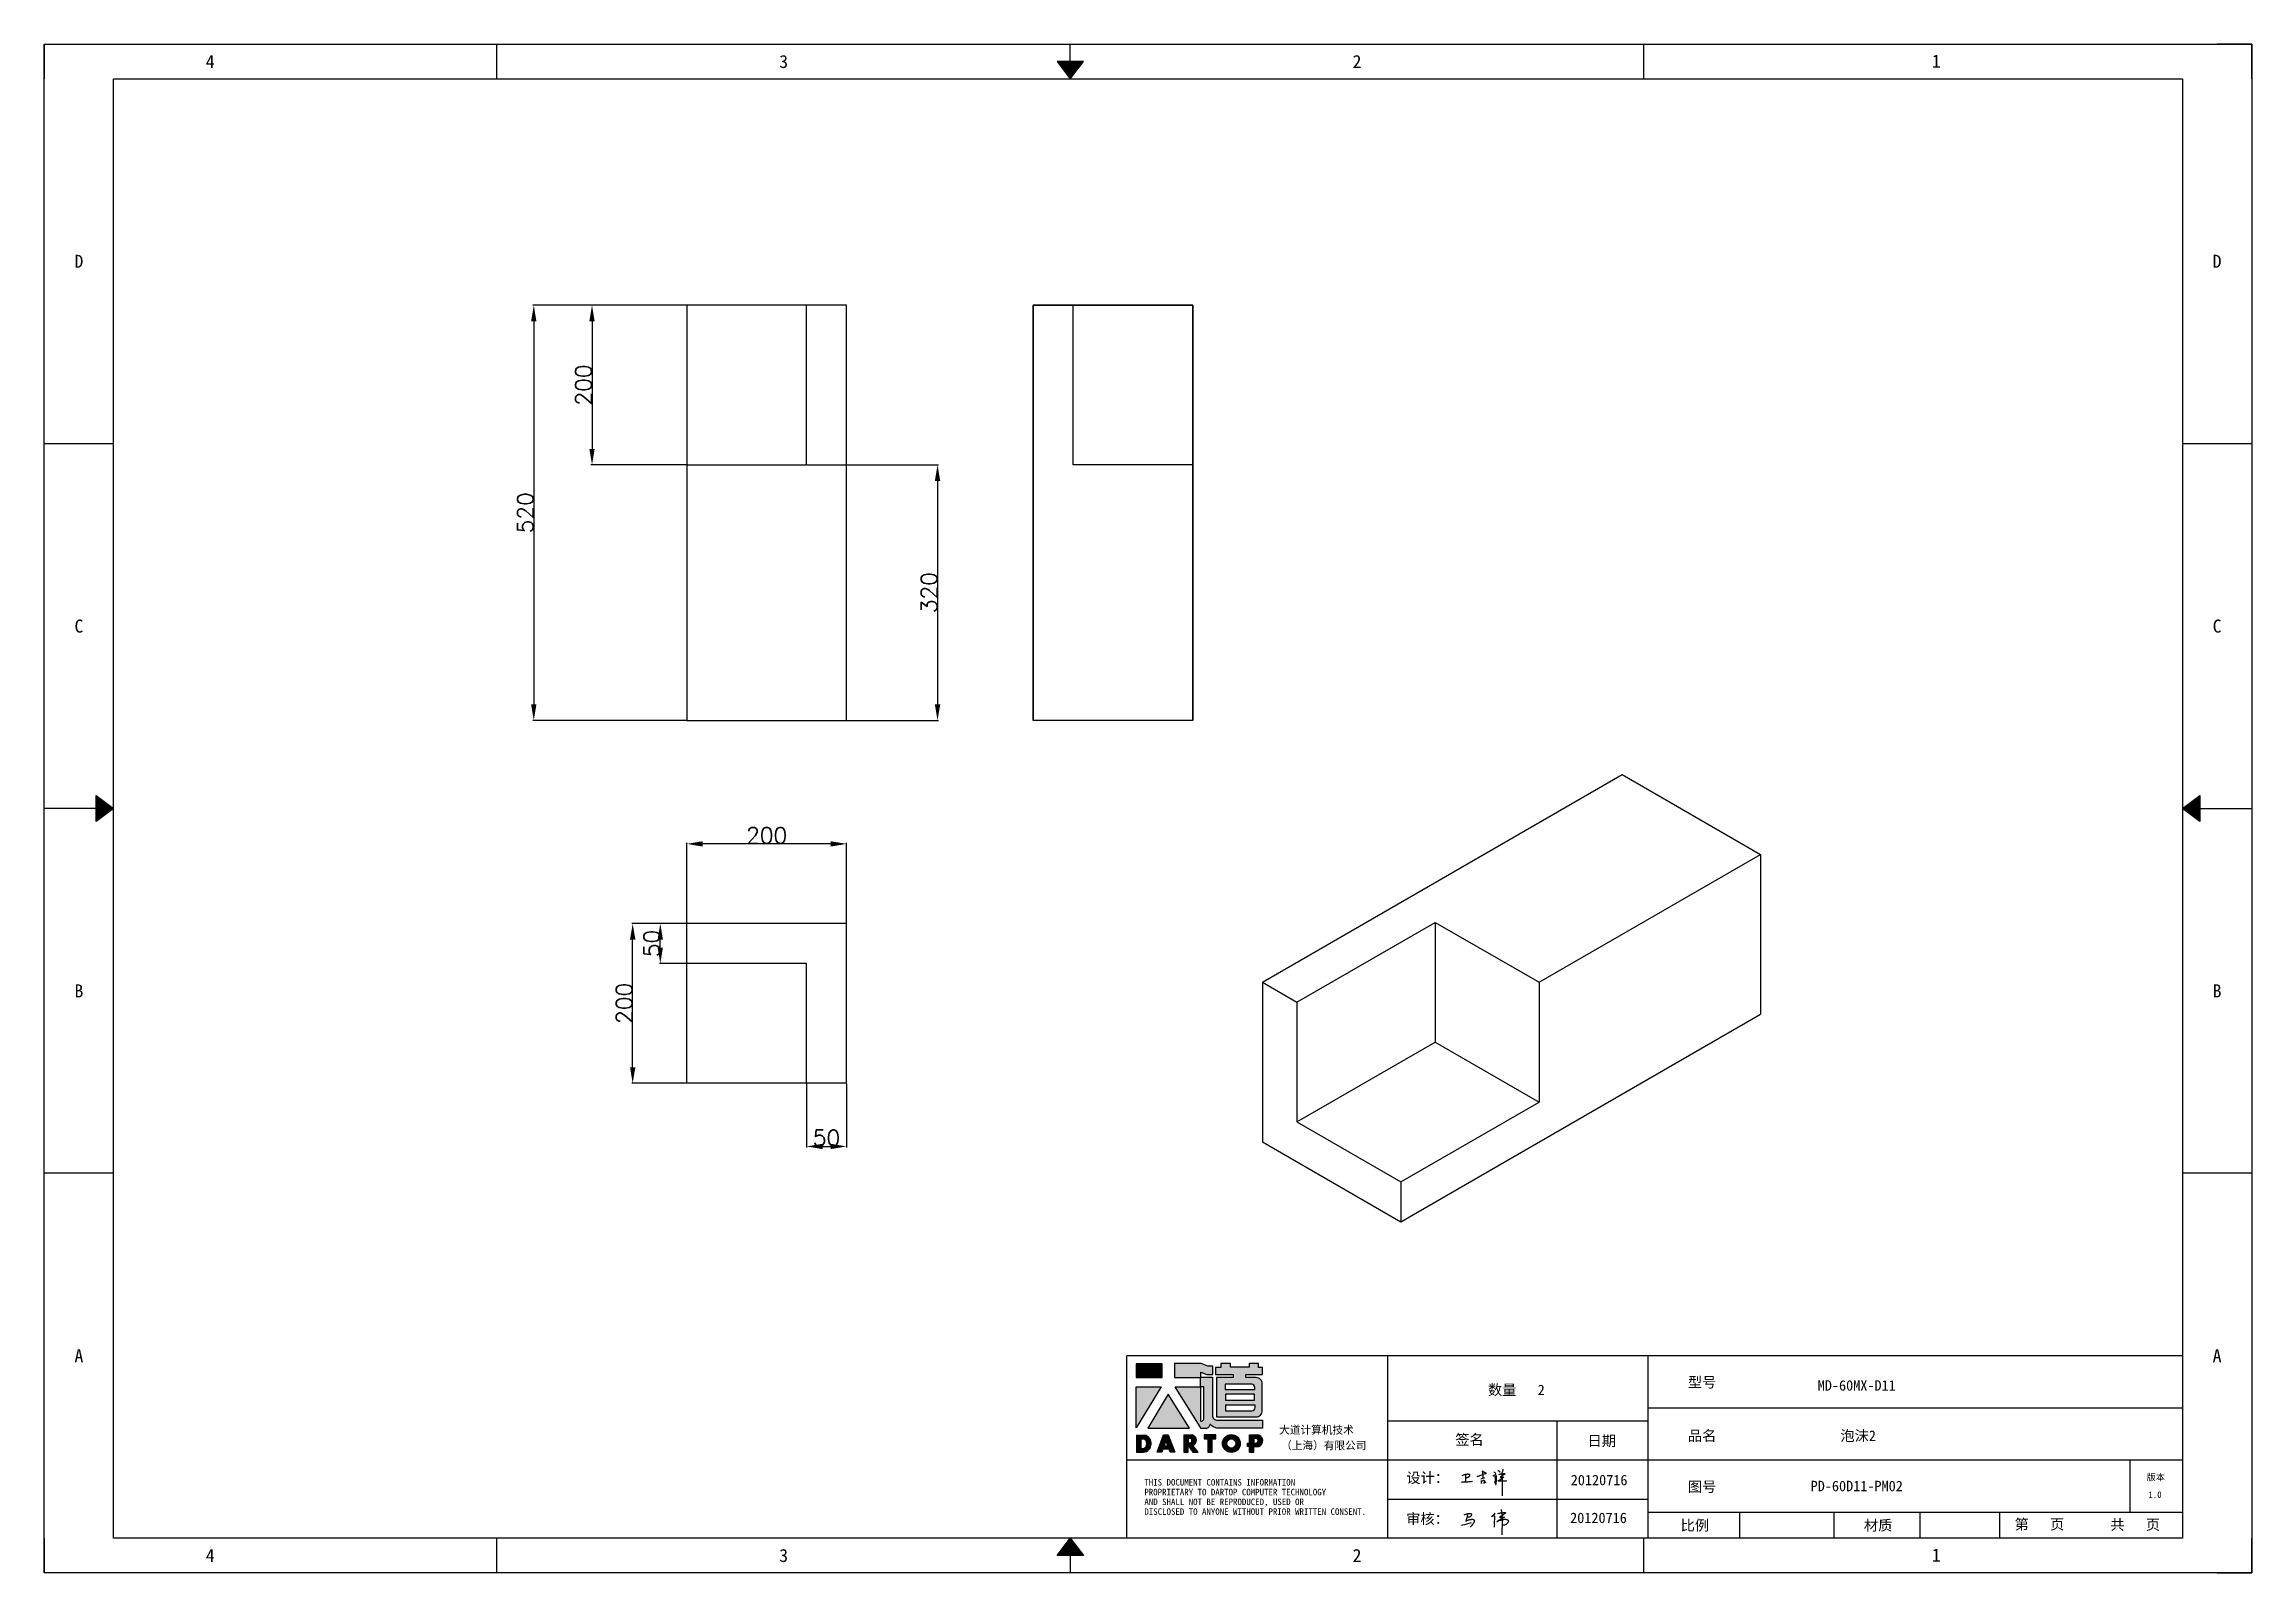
# Model space of a CAD drawing. Header units: millimetres. Extents: x -30327 to 34858, y 4015 to 75103.
# Drawn here: x -796 to 1968, y 13072 to 14986 of the extents above; entities that cross this region are included whole.
import ezdxf
from ezdxf.enums import TextEntityAlignment as Align

# ---------------------------------------------------------------- set-up
doc = ezdxf.new("R2010")
doc.units = ezdxf.units.MM
doc.linetypes.add('DOT', pattern=[0.25, 0, -0.25])
for name, color, linetype in [('4', 7, 'Continuous'), ('print', 30, 'Continuous'), ('yellow', 2, 'Continuous')]:
    doc.layers.add(name, color=color, linetype=linetype)
doc.styles.add('Dartop', font='')
doc.styles.add('hzHT', font='simhei.ttf')
doc.styles.get("Standard").update_dxf_attribs({"font": 'txt', "bigfont": 'gbcbig.shx'})
doc.styles.get('Dartop').set_extended_font_data('FangSong_GB2312')
doc.dimstyles.new('ISO-25', dxfattribs={"dimtxt": 20, "dimasz": 20, "dimexe": 1.25, "dimexo": 0.625, "dimtad": 1, "dimtxsty": 'Standard', "dimcen": 2.5, "dimadec": 0, "dimazin": 0, "dimtfac": 1, "dimtmove": 0, "dimatfit": 3, "dimfxl": 0, "dimarcsym": 0})

msp = doc.modelspace()

# ---------------------------------------------------------------- texts
at = {"color": 0}
for s, height, style, p in [('4', 16.3167, 'Dartop', (-588.3265, 14964.3825)), ('3', 16.3167, 'Dartop', (129.6066, 14964.3825)), ('2', 16.3167, 'Dartop', (847.5397, 14964.3825)), ('1', 16.3167, 'Dartop', (1572.9103, 14964.9)), ('D', 16.3167, 'Dartop', (-752.7557, 14714.1937)), ('D', 16.3167, 'Dartop', (1924.4394, 14714.1937)), ('C', 16.3167, 'Dartop', (-752.7557, 14257.3272)), ('C', 16.3167, 'Dartop', (1924.4394, 14257.3272)), ('B', 16.3167, 'Dartop', (-752.7557, 13800.4607)), ('B', 16.3167, 'Dartop', (1924.4394, 13800.4607)), ('A', 16.3167, 'Dartop', (-752.7557, 13343.5942)), ('A', 16.3167, 'Dartop', (1924.4394, 13343.5942)), ('数量   2', 13.05333, 'hzHT', (1047.0237, 13300.8056)), ('型号', 13.05333, 'hzHT', (1279.6686, 13310.3909)), ('MD-60MX-D11', 13.053329, 'hzHT', (1473.2407, 13306.3883)), ('签名', 13.05333, 'hzHT', (988.3876, 13238.5982)), ('日期', 13.05333, 'hzHT', (1154.0188, 13236.9918)), ('品名', 13.05333, 'hzHT', (1279.6686, 13243.3805)), ('泡沫2', 13.05333, 'hzHT', (1475.0655, 13243.3805)), ('20120716', 13.05333, 'hzHT', (1150.6685, 13187.918)), ('图号', 13.05333, 'hzHT', (1279.6686, 13179.5776)), ('PD-60D11-PM02', 13.053329, 'hzHT', (1473.2407, 13180.4293)), ('版本', 8.15833, 'hzHT', (1847.6663, 13191.4022)), ('1.0', 8.15833, 'Dartop', (1846.6849, 13169.5988)), ('20120716', 13.05333, 'hzHT', (1149.8912, 13140.554)), ('比例', 13.05333, 'hzHT', (1270.5669, 13131.1378)), ('材质', 13.05333, 'hzHT', (1500.0665, 13131.1378)), ('第   页', 13.05333, 'hzHT', (1701.9917, 13132.4916)), ('共   页', 13.05333, 'hzHT', (1821.8978, 13132.0163)), ('4', 16.3167, 'Dartop', (-588.3265, 13093.4054)), ('3', 16.3167, 'Dartop', (129.6066, 13093.4054)), ('2', 16.3167, 'Dartop', (847.5397, 13093.4054)), ('1', 16.3167, 'Dartop', (1572.9103, 13093.9229))]:
    msp.add_text(s, height=height, dxfattribs=dict(at, style=style)).set_placement(p, align=Align.MIDDLE_CENTER)
at = {"color": 0, "style": 'hzHT'}
for s, height, p in [('THIS DOCUMENT CONTAINS INFORMATION', 8.158331, (581.3045, 13180.9993)), ('设计：', 13.05333, (909.3126, 13184.2136)), ('AND SHALL NOT BE REPRODUCED, USED OR', 8.158331, (581.3045, 13156.5243)), ('PROPRIETARY TO DARTOP COMPUTER TECHNOLOGY', 8.158331, (581.3045, 13168.7618)), ('DISCLOSED TO ANYONE WITHOUT PRIOR WRITTEN CONSENT.', 8.158331, (581.3045, 13144.2868)), ('审核：', 13.05333, (909.1183, 13132.8115))]:
    msp.add_text(s, height=height, dxfattribs=at).set_placement(p)
at = {"layer": '4', "color": 0, "style": 'hzHT'}
for s, p in [('大道计算机技术', (750.0411, 13245.799)), ('（上海）有限公司', (752.5044, 13226.2868))]:
    msp.add_text(s, height=9.79, dxfattribs=at).set_placement(p)

# ---------------------------------------------------------------- blocks, each defined once
blk = doc.blocks.new('*D841')
at = {"layer": 'Defpoints', "color": 0, "transparency": 16777216}
for p in [(158.4, 14459.2), (203.1, 14139.2), (322.3, 14139.2)]:
    blk.add_point(p, dxfattribs=at)
at = {"layer": 'yellow', "color": 0, "lineweight": -2, "transparency": 16777216}
for p, q in [((159.1, 14459.2), (323.6, 14459.2)), ((322.3, 14439.2), (322.3, 14159.2)), ((203.8, 14139.2), (323.6, 14139.2))]:
    blk.add_line(p, q, dxfattribs=at)
at = {"layer": 'yellow', "color": 0, "transparency": 16777216}
for points in [[(319, 14439.2), (325.7, 14439.2), (322.3, 14459.2)], [(319, 14159.2), (325.7, 14159.2), (322.3, 14139.2)]]:
    blk.add_solid(points, dxfattribs=at)
at = {"layer": 'yellow', "color": 0, "transparency": 16777216, "insert": (311.7, 14299.2), "char_height": 20, "attachment_point": 5, "rotation": 90}
blk.add_mtext('320', dxfattribs=at)
blk = doc.blocks.new('*D842')
at = {"layer": 'Defpoints', "color": 0, "transparency": 16777216}
for p in [(158.4, 13684.8), (208.4, 13684.8), (208.4, 13605.7)]:
    blk.add_point(p, dxfattribs=at)
at = {"layer": 'yellow', "color": 0, "lineweight": -2, "transparency": 16777216}
for p, q in [((158.4, 13684.1), (158.4, 13604.4)), ((208.4, 13684.1), (208.4, 13604.4)), ((178.4, 13605.7), (188.4, 13605.7))]:
    blk.add_line(p, q, dxfattribs=at)
at = {"layer": 'yellow', "color": 0, "transparency": 16777216}
for points in [[(178.4, 13609), (178.4, 13602.3), (158.4, 13605.7)], [(188.4, 13609), (188.4, 13602.3), (208.4, 13605.7)]]:
    blk.add_solid(points, dxfattribs=at)
at = {"layer": 'yellow', "color": 0, "transparency": 16777216, "insert": (183.4, 13616.3), "char_height": 20, "attachment_point": 5}
blk.add_mtext('50', dxfattribs=at)
blk = doc.blocks.new('*D843')
at = {"layer": 'Defpoints', "color": 0, "transparency": 16777216}
for p in [(-24.8, 13884.8), (7.4, 13884.8), (8.4, 13834.8)]:
    blk.add_point(p, dxfattribs=at)
at = {"layer": 'yellow', "color": 0, "lineweight": -2, "transparency": 16777216}
for p, q in [((6.8, 13884.8), (-26, 13884.8)), ((-24.8, 13854.8), (-24.8, 13864.8)), ((7.8, 13834.8), (-26, 13834.8))]:
    blk.add_line(p, q, dxfattribs=at)
at = {"layer": 'yellow', "color": 0, "transparency": 16777216}
for points in [[(-28.1, 13864.8), (-21.5, 13864.8), (-24.8, 13884.8)], [(-28.1, 13854.8), (-21.5, 13854.8), (-24.8, 13834.8)]]:
    blk.add_solid(points, dxfattribs=at)
at = {"layer": 'yellow', "color": 0, "transparency": 16777216, "insert": (-35.4, 13859.8), "char_height": 20, "attachment_point": 5, "rotation": 90}
blk.add_mtext('50', dxfattribs=at)
blk = doc.blocks.new('*D844')
at = {"layer": 'Defpoints', "color": 0, "transparency": 16777216}
for p in [(8.4, 14659.2), (-183.2, 14139.2), (8.4, 14139.2)]:
    blk.add_point(p, dxfattribs=at)
at = {"layer": 'yellow', "color": 0, "lineweight": -2, "transparency": 16777216}
for p, q in [((7.8, 14659.2), (-184.4, 14659.2)), ((-183.2, 14639.2), (-183.2, 14159.2)), ((7.8, 14139.2), (-184.4, 14139.2))]:
    blk.add_line(p, q, dxfattribs=at)
at = {"layer": 'yellow', "color": 0, "transparency": 16777216}
for points in [[(-186.5, 14639.2), (-179.9, 14639.2), (-183.2, 14659.2)], [(-186.5, 14159.2), (-179.9, 14159.2), (-183.2, 14139.2)]]:
    blk.add_solid(points, dxfattribs=at)
at = {"layer": 'yellow', "color": 0, "transparency": 16777216, "insert": (-193.8, 14399.2), "char_height": 20, "attachment_point": 5, "rotation": 90}
blk.add_mtext('520', dxfattribs=at)
blk = doc.blocks.new('*D845')
at = {"layer": 'Defpoints', "color": 0, "transparency": 16777216}
for p in [(8.4, 14659.2), (-110.3, 14459.2), (8.4, 14459.2)]:
    blk.add_point(p, dxfattribs=at)
at = {"layer": 'yellow', "color": 0, "lineweight": -2, "transparency": 16777216}
for p, q in [((7.8, 14659.2), (-111.6, 14659.2)), ((-110.3, 14639.2), (-110.3, 14479.2)), ((7.8, 14459.2), (-111.6, 14459.2))]:
    blk.add_line(p, q, dxfattribs=at)
at = {"layer": 'yellow', "color": 0, "transparency": 16777216}
for points in [[(-113.6, 14639.2), (-107, 14639.2), (-110.3, 14659.2)], [(-113.6, 14479.2), (-107, 14479.2), (-110.3, 14459.2)]]:
    blk.add_solid(points, dxfattribs=at)
at = {"layer": 'yellow', "color": 0, "transparency": 16777216, "insert": (-120.9, 14559.2), "char_height": 20, "attachment_point": 5, "rotation": 90}
blk.add_mtext('200', dxfattribs=at)
blk = doc.blocks.new('*D846')
at = {"layer": 'Defpoints', "color": 0, "transparency": 16777216}
for p in [(-59.4, 13884.8), (8.4, 13884.8), (8.4, 13684.8)]:
    blk.add_point(p, dxfattribs=at)
at = {"layer": 'yellow', "color": 0, "lineweight": -2, "transparency": 16777216}
for p, q in [((7.8, 13884.8), (-60.6, 13884.8)), ((-59.4, 13704.8), (-59.4, 13864.8)), ((7.8, 13684.8), (-60.6, 13684.8))]:
    blk.add_line(p, q, dxfattribs=at)
at = {"layer": 'yellow', "color": 0, "transparency": 16777216}
for points in [[(-62.7, 13864.8), (-56, 13864.8), (-59.4, 13884.8)], [(-62.7, 13704.8), (-56, 13704.8), (-59.4, 13684.8)]]:
    blk.add_solid(points, dxfattribs=at)
at = {"layer": 'yellow', "color": 0, "transparency": 16777216, "insert": (-70, 13784.8), "char_height": 20, "attachment_point": 5, "rotation": 90}
blk.add_mtext('200', dxfattribs=at)
blk = doc.blocks.new('*D847')
at = {"layer": 'Defpoints', "color": 0, "transparency": 16777216}
for p in [(8.4, 13984.6), (8.4, 13884.8), (208.4, 13884.8)]:
    blk.add_point(p, dxfattribs=at)
at = {"layer": 'yellow', "color": 0, "lineweight": -2, "transparency": 16777216}
for p, q in [((8.4, 13885.4), (8.4, 13985.8)), ((188.4, 13984.6), (28.4, 13984.6)), ((208.4, 13885.4), (208.4, 13985.8))]:
    blk.add_line(p, q, dxfattribs=at)
at = {"layer": 'yellow', "color": 0, "transparency": 16777216}
for points in [[(28.4, 13987.9), (28.4, 13981.2), (8.4, 13984.6)], [(188.4, 13987.9), (188.4, 13981.2), (208.4, 13984.6)]]:
    blk.add_solid(points, dxfattribs=at)
at = {"layer": 'yellow', "color": 0, "transparency": 16777216, "insert": (108.4, 13995.2), "char_height": 20, "attachment_point": 5}
blk.add_mtext('200', dxfattribs=at)
blk = doc.blocks.new('*U748')
at = {"color": 254, "linetype": 'Continuous', "extrusion": (0, 0, -1)}
for points in [[(-17, 0.333), (-16.812, 0.25), (-17, 0.5)], [(-17, 0.333), (-17.188, 0.25), (-16.812, 0.25)], [(-17, 0.333), (-17, 0.5), (-17.188, 0.25)]]:
    blk.add_solid(points, dxfattribs=at)
blk = doc.blocks.new('*U747')
at = {"color": 254, "linetype": 'Continuous', "extrusion": (0, 0, -1)}
for points in [[(-33.167, 11), (-33, 11), (-33.25, 11.188)], [(-33.167, 11), (-33.25, 11.188), (-33.25, 10.812)], [(-33.167, 11), (-33.25, 10.812), (-33, 11)]]:
    blk.add_solid(points, dxfattribs=at)
blk = doc.blocks.new('*U749')
at = {"color": 254, "linetype": 'Continuous'}
for points in [[(17, 21.667), (17.188, 21.75), (16.812, 21.75)], [(17, 21.667), (16.812, 21.75), (17, 21.5)], [(17, 21.667), (17, 21.5), (17.188, 21.75)]]:
    blk.add_solid(points, dxfattribs=at)
blk = doc.blocks.new('*U746')
at = {"color": 254, "linetype": 'Continuous', "extrusion": (0, 0, -1)}
for points in [[(-0.833, 11), (-0.75, 10.812), (-0.75, 11.188)], [(-0.833, 11), (-0.75, 11.188), (-1, 11)], [(-0.833, 11), (-1, 11), (-0.75, 10.812)]]:
    blk.add_solid(points, dxfattribs=at)
blk = doc.blocks.new('dadao')
for p, q in [((48, 19.2), (44.9, 10.4)), ((44.9, 10.4), (51.2, 10.4)), ((51.2, 10.4), (48, 19.2))]:
    blk.add_line(p, q)
for points in [[(41.8, 121.6), (41.8, 143.7), (-0.4, 143.7), (-0.4, 121.6), (41.8, 121.6)], [(104.8, 122), (104.8, 130.3), (114.1, 126.3), (124.2, 126.3), (124.2, 139.6), (115.9, 139.6), (105.1, 143.9), (61.5, 143.9)], [(61.7, 144), (61.7, 121.3), (103.9, 121.3)], [(113.4, 38.7), (105.1, 38.7), (63, 106.5), (103.9, 106.5), (103.9, 120.9), (103.9, 121.3)], [(109.7, 53.6), (109.7, 106.2), (104.3, 106.2), (104.3, 50.4), (106.6, 50.4)], [(144.6, 94.4), (144.6, 84.8), (192, 84.8), (192, 94.1), (144.9, 94.1)], [(120.2, 45), (119.5, 45), (119.5, 44.6)], [(0, 28), (0, 0), (11.8, 0)], [(0.1, 28), (14, 28)], [(7.1, 21.8), (7.1, 6.1), (12, 6.1)], [(7.1, 21.8), (11.4, 21.8)], [(76.8, 28.2), (76.8, 0), (84.1, 0), (84.1, 11.1), (91.6, -0.1), (100.3, -0.1), (91.7, 11.1)], [(76.8, 28.2), (90.6, 28.2)], [(84, 22.7), (84, 15.3), (87.2, 15.3)], [(84, 22.7), (87.3, 22.7)], [(183.7, 0), (183.7, 9.6), (180.6, 9.6), (180.6, 14.9), (183.8, 14.9), (183.8, 28.1), (196.1, 28.1), (196.5, 28.1)], [(183.7, 0), (190.9, 0), (190.9, 9.6), (198.8, 9.6)], [(194.9, 22.3), (190.8, 22.3), (190.8, 15), (194.4, 15)]]:
    blk.add_lwpolyline(points)
blk.add_lwpolyline([(137.1, 144.2), (137.1, 137.9), (128.3, 137.9), (128.3, 126.5), (157.3, 126.5), (157.3, 121.5), (130.3, 121.5), (130.3, 57.5), (194.4, 57.5, 0.414214), (204.4, 67.5), (204.4, 111.3, 0.414214), (194.4, 121.3), (177.5, 121.3), (177.5, 126.3), (204.7, 126.3), (204.7, 137.7), (198.2, 137.7), (198.2, 143.9), (183.3, 143.9), (183.3, 138), (153, 138), (153, 144.2), (137.1, 144.2)], format="xyb", close=True)
for points in [[(104.8, 122), (123.4, 122), (123.4, 60, 0.414214), (131.4, 52), (204.8, 52), (204.8, 39.1), (131.7, 39.1)], [(144.3, 110.8), (144.3, 101.8), (192.3, 101.8), (192.3, 105.5, 0.414214), (187.3, 110.5), (144.3, 110.5)], [(144.6, 77), (144.6, 67.5), (187.6, 67.5, 0.414214), (192.6, 72.5), (192.6, 76.4), (144.6, 76.4)]]:
    blk.add_lwpolyline(points, format="xyb")
for points in [[(-0.3, 106.2), (40.4, 106.2), (-0.3, 39.7), (-0.3, 106.2)], [(51.7, 94.1), (18.4, 39.3), (86.2, 39.3)], [(43.8, 28.2), (51.8, 28.2), (62.6, -0.1), (55, -0.1), (53.2, 5), (42.9, 5), (41.1, 0), (33.6, 0)], [(110, 28.1), (110, 21.9), (116, 21.9), (116, -0.1), (123.2, -0.1), (123.2, 22), (129.2, 22), (129.2, 28.1), (110, 28.1)]]:
    blk.add_lwpolyline(points, close=True)
for radius in [14.5, 7.44]:
    blk.add_circle((154.2, 14.2), radius)
for centre, radius, start, end in [((99.2, 60.7), 12.6, 305.6399, 325.969), ((111.6, 46.7), 8.19, 282.9811, 347.6627), ((136, 61.7), 22.9, 226.7358, 259.3209), ((8.5, 13.9), 8.49, 294.2143, 69.7177), ((9.6, 14.2), 14.4, 278.6604, 72.3203), ((86.4, 19), 3.8, 282.527, 76.7196), ((88.6, 19.4), 8.95, 290.6073, 77.2124), ((193.7, 18.7), 3.8, 280.9891, 72.5513), ((195.7, 18.6), 9.51, 288.8959, 85.2442)]:
    blk.add_arc(centre, radius, start, end)
blk = doc.blocks.new('h')
for p, q in [((20768.1, -2360.9), (20773, -2359.1)), ((20769.5, -2366.9), (20769.8, -2370.6)), ((20769.8, -2370.6), (20770.9, -2378)), ((20770.9, -2378), (20771.5, -2370.6)), ((20772.4, -2369.3), (20774.9, -2367.8)), ((20773, -2359.1), (20784.1, -2355.2)), ((20773.3, -2331.8), (20775.3, -2338.7)), ((20789.1, -2340.9), (20773.5, -2331.9)), ((20775.3, -2338.7), (20775.6, -2351.2)), ((20775.6, -2351.2), (20775.5, -2357.3)), ((20782.2, -2369.2), (20780, -2377.1)), ((20780, -2377.1), (20788.3, -2371.3)), ((20780.1, -2366.4), (20780.8, -2366.4)), ((20781.9, -2367.4), (20782.2, -2369.2)), ((20845.7, -2343.5), (20848.4, -2353)), ((20848.9, -2370.3), (20847.9, -2424)), ((20848.4, -2353), (20848.9, -2370.3))]:
    blk.add_line(p, q)
for points in [[(20696.6, -2372.4, 0.002073), (20710.6, -2371.9, 0.016137), (20719.6, -2371.3, 0.008314), (20736.9, -2369.3)], [(20699.1, -2348.2, -0.029745), (20704.6, -2345.4, -0.046842), (20708.4, -2344.2, -0.00919), (20714.3, -2343, -0.018517), (20717.2, -2342.5, -0.037841), (20720.3, -2342.4, -0.039541), (20723.2, -2342.8, -0.149785), (20726, -2344.3, -0.204935), (20726.9, -2346.6, -0.074872), (20726.5, -2348.3, -0.061615), (20725.6, -2350.3, -0.034204), (20723.8, -2352.6, -0.045776), (20722.3, -2354.1, -0.054985), (20720.4, -2355.3, -0.036348), (20717.3, -2356.5, -0.067752), (20715.7, -2356.8, -0.043553), (20713.2, -2356.7)], [(20755, -2351.9, -0.024077), (20759.9, -2350.1, -0.013147), (20768.7, -2346.5, -0.00522), (20775.4, -2344.1, -0.018517), (20777.3, -2343.4, -0.008274), (20786.3, -2341, -0.039541), (20788.3, -2340.8, -0.079216), (20789.4, -2341, -0.204935)], [(20813.5, -2350.1, 0.007348), (20815.9, -2348.7, 0.008421), (20818, -2347.3, 0.009459), (20819.7, -2346.2, -0.016325), (20820.7, -2345.5, -0.173771), (20821.8, -2345.3, -0.085159), (20823.9, -2346, -0.125883), (20826, -2347.9, -0.160659), (20826.6, -2350.1, -0.010447), (20826.5, -2352.3, -0.008247), (20826.2, -2355.1, -0.002698), (20825.3, -2374, 0.001562), (20823.9, -2383.7, 0.016137)], [(20816.8, -2335, -0.053561), (20819.6, -2336.1, -0.075272), (20821.3, -2337.3, -0.005295), (20822.5, -2338.5, -0.009337), (20823.1, -2339.1, -0.026146), (20823.7, -2339.8, -0.016644), (20824.5, -2340.9)], [(20832.1, -2329.2, -0.053561), (20834.9, -2330.3, -0.075272), (20836.7, -2331.5, -0.005295), (20837.8, -2332.6, -0.009337), (20838.5, -2333.3, -0.026146), (20839, -2334, -0.016644), (20839.8, -2335.1)], [(20836, -2343.7, -0.02797), (20842.1, -2342.6, -0.048868), (20845.6, -2342.2, -0.00919), (20851.1, -2341.4, -0.018517), (20853.9, -2341.1, -0.037841), (20856.7, -2341.2, -0.039541), (20859.4, -2341.6, -0.018282), (20840.6, -2354.7, -0.000937)], [(20847.6, -2340.2, 0.021784), (20849.6, -2335.9, 0.028296), (20850.8, -2332.4, 0.008136), (20851.9, -2328.2, 0.028913), (20852.2, -2327, 0.08193), (20852.1, -2325.9, 0.075058), (20851.7, -2324.7, 0.275043)]]:
    blk.add_lwpolyline(points, format="xyb")
for points in [[(20711.3, -2343.5), (20711.3, -2343.5), (20711.5, -2355.8), (20710.7, -2368), (20710.6, -2371.9)], [(20821.5, -2350.6), (20822.4, -2359.2), (20822.2, -2364.9), (20821.7, -2369), (20821.3, -2376.3), (20823.6, -2368.5), (20827.2, -2366.3), (20829.5, -2366.3)], [(20840.6, -2354.7), (20850, -2354.7), (20855, -2354.3), (20845.9, -2361.1), (20840.5, -2364), (20833, -2367.5), (20863.2, -2367.4), (20865.9, -2367.3)]]:
    blk.add_lwpolyline(points)
for centre, radius, start, end in [((20773.7, -2371.2), 2.3, 121.9907, 163.60158), ((20787.5, -2406), 40.3, 100.61827, 108.24823), ((20780.8, -2367.6), 1.15, 9.4675, 90)]:
    blk.add_arc(centre, radius, start, end)

# ---------------------------------------------------------------- dimensions: what is measured, and where the dimension line sits
at = {"layer": 'yellow'}
for base, p1, p2, angle, picture, middle in [((-183.1851, 14139.2293), (8.4491, 14659.2293), (8.4491, 14139.2293), 90, '*D844', (-193.8101, 14399.2293)), ((-110.3049, 14459.2293), (8.4491, 14659.2293), (8.4491, 14459.2293), 90, '*D845', (-120.9299, 14559.2293)), ((322.3487, 14139.2293), (158.4491, 14459.2293), (203.1418, 14139.2293), 90, '*D841', (311.7237, 14299.2293)), ((8.4491, 13984.5605), (208.4491, 13884.7673), (8.4491, 13884.7673), 180, '*D847', (108.4491, 13995.1855)), ((-59.3545, 13884.7673), (8.4491, 13684.7673), (8.4491, 13884.7673), 270, '*D846', (-69.9795, 13784.7673)), ((-24.7836, 13884.7673), (8.4491, 13834.7673), (7.4491, 13884.7673), 90, '*D843', (-35.4086, 13859.7673))]:
    dim = msp.add_linear_dim(base=base, p1=p1, p2=p2, angle=angle, dimstyle='ISO-25', dxfattribs=at)
    dim.commit()
    dim.dimension.update_dxf_attribs({"geometry": picture, "text_midpoint": middle})
dim = msp.add_linear_dim(base=(208.4491, 13605.6764), p1=(158.4491, 13684.7673), p2=(208.4491, 13684.7673), dimstyle='ISO-25', dxfattribs=at)
dim.commit()
dim.dimension.update_dxf_attribs({"geometry": '*D842', "text_midpoint": (183.4491, 13616.3014)})

# ---------------------------------------------------------------- hatches: boundary and pattern name
for points in [[(603.5175, 13333.4895), (570.972, 13333.4895), (570.972, 13316.4856), (603.5175, 13316.4856)], [(602.4698, 13304.5885), (571.0592, 13304.5885), (571.0592, 13253.3034)], [(611.1769, 13295.2816), (585.4999, 13252.9618), (637.7846, 13252.9618)], [(670.9833, 13244.3027), (656.1242, 13244.3027), (656.1242, 13239.5886), (660.7604, 13239.5886), (660.7604, 13222.6009), (666.3112, 13222.6009), (666.3112, 13239.5998), (670.9833, 13239.5998)]]:
    msp.add_hatch(color=0).paths.add_polyline_path(points)
h = msp.add_hatch(color=0)
h.paths.add_polyline_path([(652.1542, 13323.1555), (659.3371, 13320.0524), (667.1028, 13320.0524), (667.1028, 13330.3305), (660.6961, 13330.3305), (652.3485, 13333.6272), (618.8959, 13333.6272), (618.8959, 13316.2446), (651.4445, 13316.2446), (651.4445, 13315.8931), (651.4445, 13304.7831), (619.8817, 13304.7831), (652.3462, 13252.537), (658.7748, 13252.537, 0.279374822), (663.4677, 13257.1006), (663.4677, 13257.3412), (664.0347, 13257.3412, 0.143145365), (672.885, 13252.8373), (729.2976, 13252.8373), (729.2976, 13262.7459), (672.6448, 13262.7459, -0.414213562), (666.4741, 13268.9166), (666.4741, 13316.7938), (652.1542, 13316.7938)])
h.paths.add_polyline_path([(651.7726, 13304.561), (655.9086, 13304.5603), (655.9086, 13264.0101, -0.088935736), (653.5117, 13261.545), (651.7581, 13261.545)], flags=16)
h = msp.add_hatch(color=0)
h.paths.add_polyline_path([(729.2005, 13328.8915), (724.1812, 13328.8915), (724.1812, 13333.6663), (712.7086, 13333.6663), (712.7086, 13329.1302), (689.2862, 13329.1302), (689.2862, 13333.9049), (677.019, 13333.9049), (677.019, 13329.0418), (670.2407, 13329.0418), (670.2407, 13320.2395), (692.6092, 13320.2395), (692.6092, 13316.3463), (671.7657, 13316.3463), (671.7657, 13267.0556), (721.2478, 13267.0556, 0.414213562), (728.9611, 13274.7689), (728.9611, 13308.5243, 0.414213562), (721.2478, 13316.2377), (708.1673, 13316.2377), (708.1673, 13320.0577), (729.2005, 13320.0577)])
h.paths.add_polyline_path([(715.7832, 13307.8815, -0.414213562), (719.6399, 13304.0249), (719.6399, 13301.1964), (682.5935, 13301.1964), (682.5935, 13307.8815)], flags=16)
h.paths.add_polyline_path([(719.4005, 13295.2277), (719.4005, 13288.0652), (682.8329, 13288.0652), (682.8329, 13295.2277)], flags=16)
h.paths.add_polyline_path([(719.8785, 13281.6191), (719.8785, 13278.552, -0.414213562), (716.0218, 13274.6954), (682.8329, 13274.6954), (682.8329, 13281.6191)], flags=16)
h = msp.add_hatch(color=0)
h.paths.add_polyline_path([(582.066, 13244.2253), (571.2901, 13244.2253), (571.2901, 13222.6654), (580.3655, 13222.6654, 0.793015906)])
h.paths.add_polyline_path([(580.5253, 13227.3869), (576.7576, 13227.3869), (576.7576, 13239.5038), (580.1094, 13239.5038, -0.67136089)], flags=16)
h = msp.add_hatch(color=0)
h.paths.add_polyline_path([(611.2579, 13244.4027), (605.1083, 13244.4027), (597.1996, 13222.6423), (603.025, 13222.6423), (604.3955, 13226.4987), (612.2874, 13226.4987), (613.6877, 13222.5956), (619.5597, 13222.5956)])
h.paths.add_polyline_path([(610.7792, 13230.6555), (605.8899, 13230.6555), (608.2898, 13237.4932)], flags=16)
h = msp.add_hatch(color=0)
h.paths.add_polyline_path([(641.1503, 13244.3875), (630.552, 13244.3875), (630.552, 13222.6304), (636.1526, 13222.6304), (636.1526, 13231.2556), (641.9091, 13222.5526), (648.6767, 13222.5526), (642.0516, 13231.2009, 0.744054942)])
h.paths.add_polyline_path([(636.1013, 13234.4759), (636.1013, 13240.1894), (638.6047, 13240.1894, -0.796808968), (638.5671, 13234.4759)], flags=16)
h = msp.add_hatch(color=0)
h.paths.add_polyline_path([(679.0609, 13233.587, 1), (701.402, 13233.587, 1)])
h.paths.add_polyline_path([(695.9702, 13233.587, -1), (684.4928, 13233.587, -1)], flags=16)
h = msp.add_hatch(color=0)
h.paths.add_polyline_path([(722.8307, 13244.3358), (722.5101, 13244.3358), (713.0619, 13244.3358), (713.0619, 13234.1819), (710.5549, 13234.1819), (710.5549, 13230.0603), (713.0214, 13230.0603), (713.0214, 13222.6684), (718.537, 13222.6684), (718.537, 13230.0891), (724.5977, 13230.0891, 0.812303812)])
h.paths.add_polyline_path([(718.4552, 13234.21), (718.4552, 13239.8895), (721.5939, 13239.8895, -0.778213434), (721.2735, 13234.21)], flags=16)

# ---------------------------------------------------------------- linework, layer by layer
at = {"color": 0, "linetype": 'DOT'}
for p, q in [((-796.2668, 14986.1381), (1924.4394, 14986.1381)), ((-796.2668, 13115.1609), (-796.2668, 14942.627)), ((1967.9505, 14942.627), (1967.9505, 13115.1609)), ((1924.4394, 13071.6498), (-796.2668, 13071.6498))]:
    msp.add_line(p, q, dxfattribs=at)
at = {"color": 0}
for p, q in [((-796.2668, 14986.1381), (-796.2668, 14942.627)), ((-796.2668, 14986.1381), (-796.2668, 14986.1381)), ((-229.3599, 14942.627), (-229.3599, 14986.1381)), ((488.5732, 14964.3825), (488.5732, 14986.1381)), ((1206.5063, 14942.627), (1206.5063, 14986.1381)), ((1967.9505, 14986.1381), (1924.4394, 14986.1381)), ((1967.9505, 14942.627), (1967.9505, 14986.1381)), ((-709.2446, 13115.1609), (-709.2446, 14942.627)), ((-709.2446, 14942.627), (1880.9283, 14942.627)), ((1880.9283, 14942.627), (1880.9283, 13115.1609)), ((-709.2446, 14485.7605), (-796.2668, 14485.7605)), ((1967.9505, 14485.7605), (1880.9283, 14485.7605)), ((-731.0002, 14028.8939), (-796.2668, 14028.8939)), ((1902.6838, 14028.8939), (1967.9505, 14028.8939)), ((-709.2446, 13572.0274), (-796.2668, 13572.0274)), ((1967.9505, 13572.0274), (1880.9283, 13572.0274)), ((1880.9283, 13343.5942), (559.2787, 13343.5942)), ((559.2787, 13115.1609), (559.2787, 13343.5942)), ((885.6119, 13343.5942), (885.6119, 13115.1609)), ((1211.9452, 13115.1609), (1211.9452, 13343.5942)), ((1211.9452, 13278.3275), (1880.9283, 13278.3275)), ((885.6119, 13262.0109), (1211.9452, 13262.0109)), ((1097.7285, 13262.0109), (1097.7285, 13115.1609)), ((559.2787, 13213.0609), (885.6119, 13213.0609)), ((885.6119, 13213.0609), (1880.9283, 13213.0609)), ((1815.6616, 13147.7942), (1815.6616, 13213.0609)), ((885.6119, 13164.1109), (1211.9452, 13164.1109)), ((1211.9452, 13147.7942), (1880.9283, 13147.7942)), ((1326.7574, 13115.1609), (1326.7574, 13147.7942)), ((1445.0789, 13115.1609), (1445.0789, 13147.7942)), ((1552.6439, 13115.1609), (1552.6439, 13147.7942)), ((1652.495, 13115.1609), (1652.495, 13147.7942)), ((-796.2668, 13115.1609), (-796.2668, 13071.6498)), ((1880.9283, 13115.1609), (-709.2446, 13115.1609)), ((-229.3599, 13071.6498), (-229.3599, 13115.1609)), ((1206.5063, 13071.6498), (1206.5063, 13115.1609)), ((1967.9505, 13071.6498), (1967.9505, 13115.1609)), ((488.5732, 13093.4054), (488.5732, 13071.6498)), ((-796.2668, 13071.6498), (-796.2668, 13071.6498)), ((1924.4394, 13071.6498), (1967.9505, 13071.6498))]:
    msp.add_line(p, q, dxfattribs=at)
for p, q in [((8.4491, 14659.2293), (8.4491, 14344.7494)), ((208.4491, 14659.2293), (8.4491, 14659.2293)), ((158.4491, 14459.2293), (158.4491, 14659.2293)), ((208.4491, 14459.2293), (208.4491, 14659.2293)), ((442.1694, 14659.2293), (442.1694, 14139.2293)), ((642.1694, 14659.2293), (442.1694, 14659.2293)), ((442.1694, 14659.2293), (642.1694, 14659.2293)), ((442.1694, 14459.2293), (442.1694, 14659.2293)), ((492.1694, 14459.2293), (492.1694, 14659.2293)), ((642.1694, 14139.2293), (642.1694, 14659.2293)), ((642.1694, 14659.2293), (642.1694, 14344.7494)), ((8.4491, 14459.2293), (158.4491, 14459.2293)), ((208.4491, 14344.7494), (208.4491, 14459.2293)), ((442.1694, 14344.7494), (442.1694, 14459.2293)), ((642.1694, 14459.2293), (492.1694, 14459.2293)), ((8.4491, 14344.7494), (8.4491, 14139.2293)), ((208.4491, 14139.2293), (208.4491, 14344.7494)), ((442.1694, 14139.2293), (442.1694, 14344.7494)), ((642.1694, 14344.7494), (642.1694, 14139.2293)), ((8.4491, 14139.2293), (208.4491, 14139.2293)), ((642.1694, 14139.2293), (442.1694, 14139.2293)), ((729.0795, 13811.2913), (1179.4127, 14071.2913)), ((1179.4127, 14071.2913), (1352.6178, 13971.2913)), ((1075.4896, 13811.2913), (1352.6178, 13971.2913)), ((1352.6178, 13971.2913), (1352.6178, 13771.2913)), ((208.4491, 13884.7673), (8.4491, 13884.7673)), ((8.4491, 13684.7673), (8.4491, 13884.7673)), ((208.4491, 13684.7673), (208.4491, 13884.7673)), ((772.3807, 13786.2913), (945.5858, 13886.2913)), ((945.5858, 13886.2913), (1075.4896, 13811.2913)), ((945.5858, 13886.2913), (945.5858, 13736.2913)), ((158.4491, 13834.7673), (8.4491, 13834.7673)), ((158.4491, 13684.7673), (158.4491, 13834.7673)), ((729.0795, 13811.2913), (772.3807, 13786.2913)), ((729.0795, 13811.2913), (729.0795, 13611.2913)), ((1075.4896, 13811.2913), (1075.4896, 13661.2913)), ((772.3807, 13786.2913), (772.3807, 13636.2913)), ((902.2845, 13511.2913), (1352.6178, 13771.2913)), ((772.3807, 13636.2913), (945.5858, 13736.2913)), ((945.5858, 13736.2913), (1075.4896, 13661.2913)), ((208.4491, 13684.7673), (8.4491, 13684.7673)), ((902.2845, 13561.2913), (1075.4896, 13661.2913)), ((772.3807, 13636.2913), (902.2845, 13561.2913)), ((729.0795, 13611.2913), (902.2845, 13511.2913)), ((902.2845, 13561.2913), (902.2845, 13511.2913)), ((1025.7579, 13137.4805), (1022.5514, 13135.745)), ((1028.0655, 13138.7131), (1025.7579, 13137.4805)), ((1025.8901, 13141.3082), (1029.9673, 13141.3082)), ((1032.1416, 13141.5057), (1028.0655, 13138.7131)), ((1028.2125, 13150.9848), (1029.1489, 13143.1638)), ((1029.301, 13137.3892), (1028.9552, 13119.4189)), ((1029.1489, 13143.1638), (1029.301, 13137.3892)), ((1029.9673, 13141.3082), (1032.1416, 13141.5057))]:
    msp.add_line(p, q)
for points in [[(488.5732, 14942.627), (504.8898, 14964.3825), (472.2565, 14964.3825), (488.5732, 14942.627)], [(-709.2446, 14028.8939), (-731.0002, 14012.5773), (-731.0002, 14045.2106), (-709.2446, 14028.8939)], [(1880.9283, 14028.8939), (1902.6838, 14045.2106), (1902.6838, 14012.5773), (1880.9283, 14028.8939)], [(488.5732, 13115.1609), (504.8898, 13093.4054), (472.2565, 13093.4054), (488.5732, 13115.1609)]]:
    msp.add_lwpolyline(points, close=True, dxfattribs=at)
for points in [[(981.7996, 13144.1294, -0.029745025), (983.6653, 13145.0641, -0.046842152), (984.9284, 13145.4706, -0.009190246), (986.8993, 13145.8687, -0.01851715), (987.8871, 13146.0119, -0.037840637), (988.9067, 13146.0438, -0.039541258), (989.8757, 13145.9236, -0.149785186), (990.8221, 13145.4068, -0.204935242), (991.1121, 13144.6577, -0.074871706), (991.0018, 13144.0666, -0.061614645), (990.68, 13143.4121, -0.034203896), (990.0964, 13142.6419, -0.045775869), (989.5738, 13142.1426, -0.054985007), (988.9422, 13141.7456, -0.036347913), (987.8954, 13141.3291, -0.067752062), (987.3712, 13141.2388, -0.043553369), (986.5471, 13141.2814)], [(1022.5514, 13135.745, -0.029745025), (1025.4619, 13137.2031, -0.046842152), (1027.4322, 13137.8371, -0.009190246), (1030.5068, 13138.4583, -0.01851715), (1032.0479, 13138.6817, -0.037840637), (1033.6384, 13138.7314, -0.039541258), (1035.15, 13138.5439, -0.149785186), (1036.6264, 13137.7376, -0.204935242), (1037.0787, 13136.5691, -0.074871706), (1036.9068, 13135.647, -0.061614645), (1036.4048, 13134.626, -0.034203896), (1035.4944, 13133.4244, -0.045775869), (1034.6791, 13132.6455, -0.054985007), (1033.6938, 13132.0262, -0.036347913), (1032.0608, 13131.3765, -0.067752062), (1031.243, 13131.2355, -0.043553369), (1029.9574, 13131.302)], [(1023.8884, 13146.1186, -0.027970257), (1026.5247, 13146.6054, -0.048867879), (1028.0525, 13146.7684, -0.009190246), (1030.4554, 13147.1241, -0.01851715), (1031.6562, 13147.2344, -0.037840637), (1032.8883, 13147.2084, -0.039541258), (1034.0496, 13147.0021, -0.018281889), (1025.8901, 13141.3082, -0.000936898)]]:
    msp.add_lwpolyline(points, format="xyb")
msp.add_lwpolyline([(985.912, 13145.6787), (985.912, 13145.6787), (985.2885, 13141.8556), (984.2615, 13138.2606), (983.5904, 13136.0544)])
for centre, radius, start, end in [((977.0271, 13138.0587), 6.8958, 281.0769825, 291.2126318), ((825.3933, 13753.554), 640.7378, 283.9189497, 284.9715122), ((994.1284, 13117.8149), 21.0649, 113.2024487, 120.0174969), ((989.1844, 13129.3486), 8.5163, 102.4748599, 113.2024487), ((1001.5241, 13073.572), 65.6415, 100.3686699, 102.4748599), ((992.6215, 13122.2284), 16.1774, 96.1253366, 100.3686699), ((988.9722, 13132.1424), 2.5059, 294.8364282, 309.9011343), ((955.5677, 13162.9612), 47.9356, 316.9195625, 320.5886599), ((991.7595, 13130.2607), 8.099, 87.4570373, 96.1253366), ((991.7897, 13130.9397), 7.4192, 78.3995671, 87.4570373), ((982.7308, 13139.6754), 12.1881, 324.0948076, 331.3783566), ((992.8375, 13136.0443), 2.2082, 44.3246545, 78.3995671), ((992.1902, 13134.8928), 1.6281, 319.5730733, 337.4854902), ((987.7055, 13138.4766), 7.319, 324.9106662, 333.3484292), ((991.2652, 13137.1472), 3.5646, 326.7678104, 340.871018), ((993.5408, 13136.7311), 1.2252, 357.9983926, 44.3246545), ((992.344, 13136.773), 2.4228, 340.871018, 357.9983926), ((999.9918, 13170.0124), 32.217, 299.2654637, 300.9494997), ((1072.9796, 12899.9597), 248.7601, 102.4659195, 103.2052997), ((903.4578, 13262.1269), 164.7146, 313.3661321, 315.2960836), ((1539.5411, 13053.7574), 525.7437, 171.4101732, 171.7680832), ((1019.3063, 13141.8022), 1.0532, 52.3757453, 91.2911591), ((92.8909, 13171.6833), 927.6409, 357.5656636, 358.0572778), ((1018.9451, 13141.9665), 1.2071, 357.1968277, 33.7051787), ((991.7773, 13143.7448), 28.4386, 352.9125461, 354.8026838), ((1002.4456, 13142.7744), 17.7263, 354.8026838, 357.1968277), ((987.8126, 13134.8296), 5.4321, 283.8162542, 294.0305093)]:
    msp.add_arc(centre, radius, start, end)
at = {"layer": 'print'}
msp.add_lwpolyline([(-796.2668, 14986.1381), (1967.9505, 14986.1381), (1967.9505, 13071.6498), (-796.2668, 13071.6498)], close=True, dxfattribs=at)

# ---------------------------------------------------------------- block references
at = {"color": 0, "linetype": 'Continuous', "xscale": 87.0221946919793, "yscale": 87.02219469262359, "zscale": 87.02219469262444}
for name, p in [('*U749', (-990.8041, 13071.6498)), ('*U746', (-796.2668, 13071.6498)), ('*U747', (-990.8041, 13071.6498)), ('*U748', (-990.8041, 13071.6498))]:
    msp.add_blockref(name, p, dxfattribs=at)
at = {"color": 0}
for name, p, xscale, yscale, zscale in [('dadao', (571.2901, 13222.6654), 0.7713330892550557, 0.7713330893138288, 0.771333089320989), ('h', (-5948.4337, 13979.4277), 0.3346881205749047, 0.3346881205765313, 0.3346881205764097)]:
    msp.add_blockref(name, p, dxfattribs=dict(at, xscale=xscale, yscale=yscale, zscale=zscale))

msp.set_redraw_order([(e.dxf.handle, doc.entitydb.next_handle()) for e in msp.query("TEXT MTEXT ATTDEF DIMENSION ARC_DIMENSION")])  # texts and dimensions are drawn at this point

doc.saveas('drawing.dxf')
